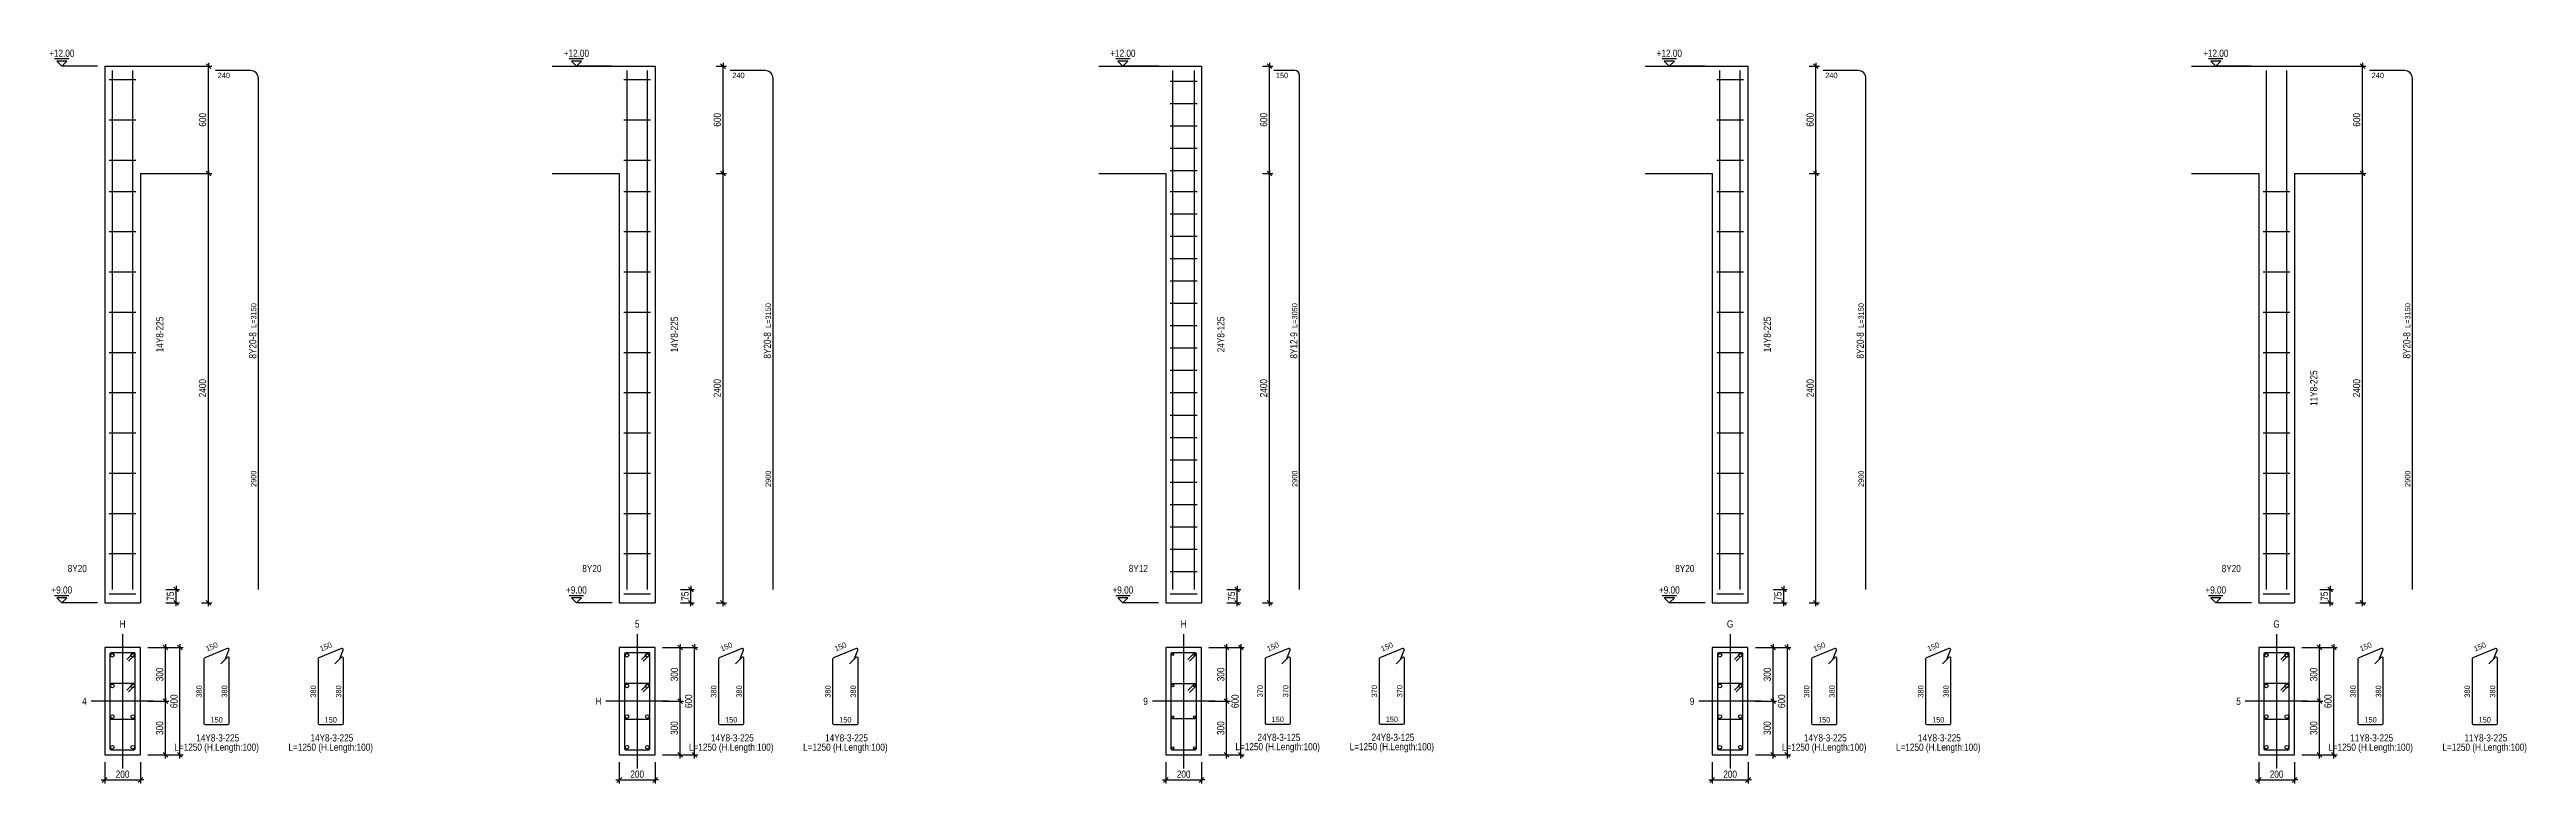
# Model space of a CAD drawing. Extents: x 0 to 206258, y -403073 to 0.
# Drawn here: x 117617 to 152251, y -141704 to -131449 of the extents above; entities that cross this region are included whole.
import ezdxf
from ezdxf.enums import TextEntityAlignment as Align
from ezdxf.lldxf.tags import DXFTag

# ---------------------------------------------------------------- set-up
doc = ezdxf.new("R2010")
doc.units = 0
doc.header["$LTSCALE"] = 1000
for name, color, linetype in [('Axis Line(Dir 1)', 8, 'CENTER2'), ('Axis Line(Dir 2)', 150, 'CENTER2'), ('Column Line(D)', 1, 'Continuous'), ('Dimension Line', 5, 'Continuous'), ('Dimension Text', 5, 'Continuous'), ('Link Line', 3, 'Continuous'), ('Rebar Label', 6, 'Continuous'), ('Rebar Length Text', 8, 'Continuous'), ('Rebar Line', 7, 'Continuous'), ('Top Rebar Label', 6, 'Continuous'), ('Top Rebar Length Text', 8, 'Continuous'), ('Top Rebar Line', 7, 'Continuous')]:
    doc.layers.add(name, color=color, linetype=linetype)
for name, color, linetype, true_color in [('Level Mark Line', 253, 'Continuous', 0x828282), ('Level Mark Text', 253, 'Continuous', 0x828282), ('Link Label', 94, 'Continuous', 0x008100), ('Link Length Text', 94, 'Continuous', 0x008100)]:
    doc.layers.add(name, color=color, linetype=linetype, true_color=true_color)
doc.styles.add('Dimension Text', font='ARIALN.TTF', dxfattribs={"height": 100})
doc.styles.add('Level Mark Text', font='ARIALN.TTF', dxfattribs={"height": 100})
doc.styles.add('Link Label', font='ARIALN.TTF', dxfattribs={"height": 100})
doc.styles.add('Link Length Text', font='ARIALN.TTF', dxfattribs={"height": 100})
doc.styles.add('Rebar Label', font='ARIALN.TTF', dxfattribs={"height": 100})
doc.styles.add('Rebar Length Text', font='ARIALN.TTF', dxfattribs={"height": 75})
doc.styles.add('Top Rebar Label', font='ARIALN.TTF', dxfattribs={"height": 100})
doc.styles.add('Top Rebar Length Text', font='ARIALN.TTF', dxfattribs={"height": 75})
tags = doc.linetypes.add('CENTER2', pattern=[1.125, 0.75, -0.125, 0.125, -0.125]).pattern_tags.tags
tags[10:11] = [DXFTag(74, 4), DXFTag(75, 0), DXFTag(340, '0'), DXFTag(46, 0.0), DXFTag(50, 0.0), DXFTag(44, 0.0), DXFTag(45, 0.0)]
tags[8:9] = [DXFTag(74, 4), DXFTag(75, 0), DXFTag(340, '0'), DXFTag(46, 0.0), DXFTag(50, 0.0), DXFTag(44, 0.0), DXFTag(45, 0.0)]
tags[6:7] = [DXFTag(74, 4), DXFTag(75, 0), DXFTag(340, '0'), DXFTag(46, 0.0), DXFTag(50, 0.0), DXFTag(44, 0.0), DXFTag(45, 0.0)]
tags[4:5] = [DXFTag(74, 4), DXFTag(75, 0), DXFTag(340, '0'), DXFTag(46, 0.0), DXFTag(50, 0.0), DXFTag(44, 0.0), DXFTag(45, 0.0)]
doc.dimstyles.new('COLUMNELV', dxfattribs={"dimtxt": 100, "dimasz": 30, "dimexe": 48.3, "dimexo": 103.5, "dimgap": 30, "dimtad": 1, "dimtoh": 1, "dimdec": 1, "dimlfac": 0.4, "dimdsep": 46, "dimtxsty": 'Dimension Text', "dimblk": 'PCDIM_TICK', "dimcen": 0.09, "dimclrd": 5, "dimclre": 5, "dimclrt": 5, "dimadec": 1, "dimazin": 0, "dimtp": 1, "dimtm": 1, "dimtfac": 1, "dimtdec": 4, "dimtofl": 0, "dimtmove": 0, "dimatfit": 3, "dimfxl": 1, "dimtolj": 1, "dimtzin": 0, "dimarcsym": 0})

msp = doc.modelspace()

# ---------------------------------------------------------------- texts
at = {"layer": 'Dimension Text', "transparency": 33554687, "style": 'Dimension Text'}
for s, p in [('H', (118638.122, -139555.753)), ('5', (125834.007, -139555.753)), ('H', (133474.892, -139555.753)), ('G', (141115.777, -139555.753)), ('G', (148756.662, -139555.753))]:
    msp.add_text(s, height=100, dxfattribs=at).set_placement(p, align=Align.BOTTOM_CENTER)
for s, p in [('4', (118138.122, -140555.753)), ('H', (125334.007, -140555.753)), ('9', (132974.892, -140555.753)), ('9', (140615.777, -140555.753)), ('5', (148256.662, -140555.753))]:
    msp.add_text(s, height=100, dxfattribs=at).set_placement(p, align=Align.MIDDLE_RIGHT)
at = {"layer": 'Level Mark Text', "transparency": 33554687, "style": 'Level Mark Text'}
for s, p in [('+12.00', (117788.122, -131580.753)), ('+12.00', (124984.007, -131580.753)), ('+12.00', (132624.892, -131580.753)), ('+12.00', (140265.777, -131580.753)), ('+12.00', (147906.662, -131580.753)), ('+9.00', (117788.122, -139080.753)), ('+9.00', (124984.007, -139080.753)), ('+9.00', (132624.892, -139080.753)), ('+9.00', (140265.777, -139080.753)), ('+9.00', (147906.662, -139080.753))]:
    msp.add_text(s, height=100, dxfattribs=at).set_placement(p, align=Align.BOTTOM_CENTER)
at = {"layer": 'Link Label', "transparency": 33554687, "style": 'Link Label'}
for s, p in [(' 14Y8-3-225', (119953.122, -141117.419)), (' 14Y8-3-225', (121548.712, -141117.42)), (' 14Y8-3-225', (127149.007, -141117.419)), (' 14Y8-3-225', (128744.597, -141117.42)), (' 24Y8-3-125', (134789.892, -141110.753)), (' 24Y8-3-125', (136385.482, -141110.753)), (' 14Y8-3-225', (142430.777, -141117.419)), (' 14Y8-3-225', (144026.367, -141117.42)), (' 11Y8-3-225', (150071.662, -141117.419)), (' 11Y8-3-225', (151667.251, -141117.42))]:
    msp.add_text(s, height=100, dxfattribs=at).set_placement(p, align=Align.CENTER)
at = {"layer": 'Link Length Text', "transparency": 33554687, "style": 'Link Length Text'}
for p in [(119953.122, -141247.419), (121548.712, -141247.42), (127149.007, -141247.419), (128744.597, -141247.42), (134789.892, -141240.753), (136385.482, -141240.753), (142430.777, -141247.419), (144026.367, -141247.42), (150071.662, -141247.419), (151667.251, -141247.42)]:
    msp.add_text('L=1250 (H.Length:100)', height=100, dxfattribs=at).set_placement(p, align=Align.CENTER)
at = {"layer": 'Rebar Label', "transparency": 33554687, "style": 'Rebar Label'}
for s, p in [('14Y8-225', (119238.122, -135430.753)), ('14Y8-225', (126434.007, -135430.753)), ('24Y8-125', (134074.892, -135430.753)), ('14Y8-225', (141715.777, -135430.753)), ('11Y8-225', (149356.662, -136180.753))]:
    msp.add_text(s, height=100, rotation=90, dxfattribs=at).set_placement(p, align=Align.BOTTOM_CENTER)
at = {"layer": 'Rebar Length Text', "transparency": 33554687, "style": 'Rebar Length Text'}
for s, rotation, p in [('150', 22.9057699, (119899.344, -139828.476)), ('150', 22.9057699, (121494.933, -139828.477)), ('150', 22.9057699, (127095.228, -139828.476)), ('150', 22.9057699, (128690.818, -139828.477)), ('150', 22.9057699, (134736.113, -139828.476)), ('150', 22.9057699, (136331.703, -139828.476)), ('150', 22.9057699, (142376.998, -139828.476)), ('150', 22.9057699, (143972.588, -139828.477)), ('150', 22.9057699, (150017.883, -139828.476)), ('150', 22.9057699, (151613.473, -139828.477)), ('380', 90, (119745.622, -140419.086)), ('380', 90, (120100.622, -140419.086)), ('380', 90, (121341.212, -140419.086)), ('380', 90, (121696.212, -140419.086)), ('380', 90, (126941.507, -140419.086)), ('380', 90, (127296.507, -140419.086)), ('380', 90, (128537.097, -140419.086)), ('380', 90, (128892.097, -140419.086)), ('370', 90, (134582.392, -140415.753)), ('370', 90, (134937.392, -140415.753)), ('370', 90, (136177.982, -140415.753)), ('370', 90, (136532.982, -140415.753)), ('380', 90, (142223.277, -140419.086)), ('380', 90, (142578.277, -140419.086)), ('380', 90, (143818.867, -140419.086)), ('380', 90, (144173.867, -140419.086)), ('380', 90, (149864.162, -140419.086)), ('380', 90, (150219.162, -140419.086)), ('380', 90, (151459.751, -140419.086)), ('380', 90, (151814.751, -140419.086))]:
    msp.add_text(s, height=75, rotation=rotation, dxfattribs=at).set_placement(p, align=Align.CENTER)
for p in [(119953.122, -140852.419), (121548.712, -140852.42), (127149.007, -140852.419), (128744.597, -140852.42), (134789.892, -140845.753), (136385.482, -140845.753), (142430.777, -140852.419), (144026.367, -140852.42), (150071.662, -140852.419), (151667.251, -140852.42)]:
    msp.add_text('150', height=75, dxfattribs=at).set_placement(p, align=Align.CENTER)
at = {"layer": 'Top Rebar Label', "transparency": 33554687, "style": 'Top Rebar Label'}
for s, p in [(' 8Y20-8', (120508.122, -135398.253)), (' 8Y20-8', (127704.007, -135398.253)), (' 8Y12-9', (135064.892, -135398.253)), (' 8Y20-8', (142985.777, -135398.253)), (' 8Y20-8', (150626.662, -135398.253))]:
    msp.add_text(s, height=100, rotation=90, dxfattribs=at).set_placement(p, align=Align.RIGHT)
for s, p in [(' 8Y20', (118138.122, -138780.753)), (' 8Y20', (125334.007, -138780.753)), (' 8Y12', (132974.892, -138780.753)), (' 8Y20', (140615.777, -138780.753)), (' 8Y20', (148256.662, -138780.753))]:
    msp.add_text(s, height=100, dxfattribs=at).set_placement(p, align=Align.BOTTOM_RIGHT)
at = {"layer": 'Top Rebar Length Text', "transparency": 33554687, "style": 'Top Rebar Length Text'}
for s, p in [('240', (119968.122, -131773.253)), ('240', (127164.007, -131773.253)), ('150', (134764.892, -131773.253)), ('240', (142445.777, -131773.253)), ('240', (150086.662, -131773.253))]:
    msp.add_text(s, height=75, dxfattribs=at).set_placement(p, align=Align.TOP_LEFT)
for s, p in [('L=3150', (120508.122, -135338.253)), ('L=3150', (127704.007, -135338.253)), ('L=3050', (135064.892, -135338.253)), ('L=3150', (142985.777, -135338.253)), ('L=3150', (150626.662, -135338.253)), ('2900', (120508.122, -137560.931)), ('2900', (127704.007, -137560.931)), ('2900', (135064.892, -137560.931)), ('2900', (142985.777, -137560.931)), ('2900', (150626.662, -137560.931))]:
    msp.add_text(s, height=75, rotation=90, dxfattribs=at).set_placement(p)

# ---------------------------------------------------------------- blocks, each defined once
blk = doc.blocks.new('PCDIM_TICK')
at = {"layer": 'Dimension Line', "color": 0, "transparency": 33554687}
for p, q in [((1.1, 1.1), (-1.1, -1.1)), ((1.6, 0), (0, 0))]:
    blk.add_line(p, q, dxfattribs=at)
blk = doc.blocks.new('*U2383')
at = {"layer": 'Dimension Line', "color": 5, "true_color": 0x0000ff, "transparency": 16777216}
for p, q in [((119742, -133181), (119886, -133181)), ((119838, -139181), (119838, -133181)), ((119742, -139181), (119886, -139181))]:
    blk.add_line(p, q, dxfattribs=at)
at = {"layer": 'Dimension Line', "color": 5, "true_color": 0x0000ff, "transparency": 16777216, "xscale": 30, "yscale": 30}
for p, rotation in [((119838, -133181), 89.99999999999447), ((119838, -139181), 269.9999999999834)]:
    blk.add_blockref('PCDIM_TICK', p, dxfattribs=dict(at, rotation=rotation))
at = {"layer": 'Dimension Line', "color": 5, "true_color": 0x0000ff, "transparency": 16777216, "insert": (119808, -136181), "char_height": 100, "width": 247.25, "attachment_point": 8, "rotation": 90, "style": 'Dimension Text'}
blk.add_mtext('2400', dxfattribs=at)
blk = doc.blocks.new('*U2384')
at = {"layer": 'Dimension Line', "color": 5, "true_color": 0x0000ff, "transparency": 16777216}
for p, q in [((119742, -131681), (119886, -131681)), ((119838, -133181), (119838, -131681)), ((119742, -133181), (119886, -133181))]:
    blk.add_line(p, q, dxfattribs=at)
at = {"layer": 'Dimension Line', "color": 5, "true_color": 0x0000ff, "transparency": 16777216, "xscale": 30, "yscale": 30}
for p, rotation in [((119838, -131681), 89.99999999999447), ((119838, -133181), 269.9999999999834)]:
    blk.add_blockref('PCDIM_TICK', p, dxfattribs=dict(at, rotation=rotation))
at = {"layer": 'Dimension Line', "color": 5, "true_color": 0x0000ff, "transparency": 16777216, "insert": (119808, -132431), "char_height": 100, "width": 181.97, "attachment_point": 8, "rotation": 90, "style": 'Dimension Text'}
blk.add_mtext('600', dxfattribs=at)
blk = doc.blocks.new('*U2385')
at = {"layer": 'Dimension Line', "color": 5, "true_color": 0x0000ff, "transparency": 16777216}
for p, q in [((119242, -138993), (119436, -138993)), ((119242, -139181), (119436, -139181)), ((119388, -139181), (119388, -138993))]:
    blk.add_line(p, q, dxfattribs=at)
at = {"layer": 'Dimension Line', "color": 5, "true_color": 0x0000ff, "transparency": 16777216, "xscale": 30, "yscale": 30}
for p, rotation in [((119388, -138993), 89.99999999999447), ((119388, -139181), 269.9999999999834)]:
    blk.add_blockref('PCDIM_TICK', p, dxfattribs=dict(at, rotation=rotation))
at = {"layer": 'Dimension Line', "color": 5, "true_color": 0x0000ff, "transparency": 16777216, "insert": (119358, -139087), "char_height": 100, "width": 117.23, "attachment_point": 8, "rotation": 90, "style": 'Dimension Text'}
blk.add_mtext('75', dxfattribs=at)
blk = doc.blocks.new('*U2386')
at = {"layer": 'Dimension Line', "color": 5, "true_color": 0x0000ff, "transparency": 16777216}
for p, q in [((118388, -141409), (118388, -141704)), ((118888, -141409), (118888, -141704)), ((118388, -141656), (118888, -141656))]:
    blk.add_line(p, q, dxfattribs=at)
at = {"layer": 'Dimension Line', "color": 5, "true_color": 0x0000ff, "transparency": 16777216, "xscale": 30, "yscale": 30, "rotation": 180.0000000000004}
blk.add_blockref('PCDIM_TICK', (118388, -141656), dxfattribs=at)
at = {"layer": 'Dimension Line', "color": 5, "true_color": 0x0000ff, "transparency": 16777216, "xscale": 30, "yscale": 30}
blk.add_blockref('PCDIM_TICK', (118888, -141656), dxfattribs=at)
at = {"layer": 'Dimension Line', "color": 5, "true_color": 0x0000ff, "transparency": 16777216, "insert": (118638, -141626), "char_height": 100, "width": 182.77, "attachment_point": 8, "style": 'Dimension Text'}
blk.add_mtext('200', dxfattribs=at)
blk = doc.blocks.new('*U2387')
at = {"layer": 'Dimension Line', "color": 5, "true_color": 0x0000ff, "transparency": 16777216}
for p, q in [((118992, -140556), (119286, -140556)), ((119238, -141306), (119238, -140556)), ((118992, -141306), (119286, -141306))]:
    blk.add_line(p, q, dxfattribs=at)
at = {"layer": 'Dimension Line', "color": 5, "true_color": 0x0000ff, "transparency": 16777216, "xscale": 30, "yscale": 30}
for p, rotation in [((119238, -140556), 89.99999999999447), ((119238, -141306), 269.9999999999834)]:
    blk.add_blockref('PCDIM_TICK', p, dxfattribs=dict(at, rotation=rotation))
at = {"layer": 'Dimension Line', "color": 5, "true_color": 0x0000ff, "transparency": 16777216, "insert": (119208, -140931), "char_height": 100, "width": 181.5, "attachment_point": 8, "rotation": 90, "style": 'Dimension Text'}
blk.add_mtext('300', dxfattribs=at)
blk = doc.blocks.new('*U2388')
at = {"layer": 'Dimension Line', "color": 5, "true_color": 0x0000ff, "transparency": 16777216}
for p, q in [((118992, -139806), (119286, -139806)), ((119238, -140556), (119238, -139806)), ((118992, -140556), (119286, -140556))]:
    blk.add_line(p, q, dxfattribs=at)
at = {"layer": 'Dimension Line', "color": 5, "true_color": 0x0000ff, "transparency": 16777216, "xscale": 30, "yscale": 30}
for p, rotation in [((119238, -139806), 89.99999999999447), ((119238, -140556), 269.9999999999834)]:
    blk.add_blockref('PCDIM_TICK', p, dxfattribs=dict(at, rotation=rotation))
at = {"layer": 'Dimension Line', "color": 5, "true_color": 0x0000ff, "transparency": 16777216, "insert": (119208, -140181), "char_height": 100, "width": 181.5, "attachment_point": 8, "rotation": 90, "style": 'Dimension Text'}
blk.add_mtext('300', dxfattribs=at)
blk = doc.blocks.new('*U2389')
at = {"layer": 'Dimension Line', "color": 5, "true_color": 0x0000ff, "transparency": 16777216}
for p, q in [((118992, -139806), (119486, -139806)), ((119438, -141306), (119438, -139806)), ((118992, -141306), (119486, -141306))]:
    blk.add_line(p, q, dxfattribs=at)
at = {"layer": 'Dimension Line', "color": 5, "true_color": 0x0000ff, "transparency": 16777216, "xscale": 30, "yscale": 30}
for p, rotation in [((119438, -139806), 89.99999999999447), ((119438, -141306), 269.9999999999834)]:
    blk.add_blockref('PCDIM_TICK', p, dxfattribs=dict(at, rotation=rotation))
at = {"layer": 'Dimension Line', "color": 5, "true_color": 0x0000ff, "transparency": 16777216, "insert": (119408, -140556), "char_height": 100, "width": 181.97, "attachment_point": 8, "rotation": 90, "style": 'Dimension Text'}
blk.add_mtext('600', dxfattribs=at)
blk = doc.blocks.new('*U2390')
at = {"layer": 'Dimension Line', "color": 5, "true_color": 0x0000ff, "transparency": 16777216}
for p, q in [((126938, -133181), (127082, -133181)), ((127034, -139181), (127034, -133181)), ((126938, -139181), (127082, -139181))]:
    blk.add_line(p, q, dxfattribs=at)
at = {"layer": 'Dimension Line', "color": 5, "true_color": 0x0000ff, "transparency": 16777216, "xscale": 30, "yscale": 30}
for p, rotation in [((127034, -133181), 89.99999999999447), ((127034, -139181), 269.9999999999834)]:
    blk.add_blockref('PCDIM_TICK', p, dxfattribs=dict(at, rotation=rotation))
at = {"layer": 'Dimension Line', "color": 5, "true_color": 0x0000ff, "transparency": 16777216, "insert": (127004, -136181), "char_height": 100, "width": 247.25, "attachment_point": 8, "rotation": 90, "style": 'Dimension Text'}
blk.add_mtext('2400', dxfattribs=at)
blk = doc.blocks.new('*U2391')
at = {"layer": 'Dimension Line', "color": 5, "true_color": 0x0000ff, "transparency": 16777216}
for p, q in [((126938, -131681), (127082, -131681)), ((127034, -133181), (127034, -131681)), ((126938, -133181), (127082, -133181))]:
    blk.add_line(p, q, dxfattribs=at)
at = {"layer": 'Dimension Line', "color": 5, "true_color": 0x0000ff, "transparency": 16777216, "xscale": 30, "yscale": 30}
for p, rotation in [((127034, -131681), 89.99999999999447), ((127034, -133181), 269.9999999999834)]:
    blk.add_blockref('PCDIM_TICK', p, dxfattribs=dict(at, rotation=rotation))
at = {"layer": 'Dimension Line', "color": 5, "true_color": 0x0000ff, "transparency": 16777216, "insert": (127004, -132431), "char_height": 100, "width": 181.97, "attachment_point": 8, "rotation": 90, "style": 'Dimension Text'}
blk.add_mtext('600', dxfattribs=at)
blk = doc.blocks.new('*U2392')
at = {"layer": 'Dimension Line', "color": 5, "true_color": 0x0000ff, "transparency": 16777216}
for p, q in [((126438, -138993), (126632, -138993)), ((126438, -139181), (126632, -139181)), ((126584, -139181), (126584, -138993))]:
    blk.add_line(p, q, dxfattribs=at)
at = {"layer": 'Dimension Line', "color": 5, "true_color": 0x0000ff, "transparency": 16777216, "xscale": 30, "yscale": 30}
for p, rotation in [((126584, -138993), 89.99999999999447), ((126584, -139181), 269.9999999999834)]:
    blk.add_blockref('PCDIM_TICK', p, dxfattribs=dict(at, rotation=rotation))
at = {"layer": 'Dimension Line', "color": 5, "true_color": 0x0000ff, "transparency": 16777216, "insert": (126554, -139087), "char_height": 100, "width": 117.23, "attachment_point": 8, "rotation": 90, "style": 'Dimension Text'}
blk.add_mtext('75', dxfattribs=at)
blk = doc.blocks.new('*U2393')
at = {"layer": 'Dimension Line', "color": 5, "true_color": 0x0000ff, "transparency": 16777216}
for p, q in [((125584, -141409), (125584, -141704)), ((126084, -141409), (126084, -141704)), ((125584, -141656), (126084, -141656))]:
    blk.add_line(p, q, dxfattribs=at)
at = {"layer": 'Dimension Line', "color": 5, "true_color": 0x0000ff, "transparency": 16777216, "xscale": 30, "yscale": 30, "rotation": 180.0000000000004}
blk.add_blockref('PCDIM_TICK', (125584, -141656), dxfattribs=at)
at = {"layer": 'Dimension Line', "color": 5, "true_color": 0x0000ff, "transparency": 16777216, "xscale": 30, "yscale": 30}
blk.add_blockref('PCDIM_TICK', (126084, -141656), dxfattribs=at)
at = {"layer": 'Dimension Line', "color": 5, "true_color": 0x0000ff, "transparency": 16777216, "insert": (125834, -141626), "char_height": 100, "width": 182.77, "attachment_point": 8, "style": 'Dimension Text'}
blk.add_mtext('200', dxfattribs=at)
blk = doc.blocks.new('*U2394')
at = {"layer": 'Dimension Line', "color": 5, "true_color": 0x0000ff, "transparency": 16777216}
for p, q in [((126188, -140556), (126482, -140556)), ((126434, -141306), (126434, -140556)), ((126188, -141306), (126482, -141306))]:
    blk.add_line(p, q, dxfattribs=at)
at = {"layer": 'Dimension Line', "color": 5, "true_color": 0x0000ff, "transparency": 16777216, "xscale": 30, "yscale": 30}
for p, rotation in [((126434, -140556), 89.99999999999447), ((126434, -141306), 269.9999999999834)]:
    blk.add_blockref('PCDIM_TICK', p, dxfattribs=dict(at, rotation=rotation))
at = {"layer": 'Dimension Line', "color": 5, "true_color": 0x0000ff, "transparency": 16777216, "insert": (126404, -140931), "char_height": 100, "width": 181.5, "attachment_point": 8, "rotation": 90, "style": 'Dimension Text'}
blk.add_mtext('300', dxfattribs=at)
blk = doc.blocks.new('*U2395')
at = {"layer": 'Dimension Line', "color": 5, "true_color": 0x0000ff, "transparency": 16777216}
for p, q in [((126188, -139806), (126482, -139806)), ((126434, -140556), (126434, -139806)), ((126188, -140556), (126482, -140556))]:
    blk.add_line(p, q, dxfattribs=at)
at = {"layer": 'Dimension Line', "color": 5, "true_color": 0x0000ff, "transparency": 16777216, "xscale": 30, "yscale": 30}
for p, rotation in [((126434, -139806), 89.99999999999447), ((126434, -140556), 269.9999999999834)]:
    blk.add_blockref('PCDIM_TICK', p, dxfattribs=dict(at, rotation=rotation))
at = {"layer": 'Dimension Line', "color": 5, "true_color": 0x0000ff, "transparency": 16777216, "insert": (126404, -140181), "char_height": 100, "width": 181.5, "attachment_point": 8, "rotation": 90, "style": 'Dimension Text'}
blk.add_mtext('300', dxfattribs=at)
blk = doc.blocks.new('*U2396')
at = {"layer": 'Dimension Line', "color": 5, "true_color": 0x0000ff, "transparency": 16777216}
for p, q in [((126188, -139806), (126682, -139806)), ((126634, -141306), (126634, -139806)), ((126188, -141306), (126682, -141306))]:
    blk.add_line(p, q, dxfattribs=at)
at = {"layer": 'Dimension Line', "color": 5, "true_color": 0x0000ff, "transparency": 16777216, "xscale": 30, "yscale": 30}
for p, rotation in [((126634, -139806), 89.99999999999447), ((126634, -141306), 269.9999999999834)]:
    blk.add_blockref('PCDIM_TICK', p, dxfattribs=dict(at, rotation=rotation))
at = {"layer": 'Dimension Line', "color": 5, "true_color": 0x0000ff, "transparency": 16777216, "insert": (126604, -140556), "char_height": 100, "width": 181.97, "attachment_point": 8, "rotation": 90, "style": 'Dimension Text'}
blk.add_mtext('600', dxfattribs=at)
blk = doc.blocks.new('*U2397')
at = {"layer": 'Dimension Line', "color": 5, "true_color": 0x0000ff, "transparency": 16777216}
for p, q in [((134578, -133181), (134723, -133181)), ((134675, -139181), (134675, -133181)), ((134578, -139181), (134723, -139181))]:
    blk.add_line(p, q, dxfattribs=at)
at = {"layer": 'Dimension Line', "color": 5, "true_color": 0x0000ff, "transparency": 16777216, "xscale": 30, "yscale": 30}
for p, rotation in [((134675, -133181), 89.99999999999447), ((134675, -139181), 269.9999999999834)]:
    blk.add_blockref('PCDIM_TICK', p, dxfattribs=dict(at, rotation=rotation))
at = {"layer": 'Dimension Line', "color": 5, "true_color": 0x0000ff, "transparency": 16777216, "insert": (134645, -136181), "char_height": 100, "width": 247.25, "attachment_point": 8, "rotation": 90, "style": 'Dimension Text'}
blk.add_mtext('2400', dxfattribs=at)
blk = doc.blocks.new('*U2398')
at = {"layer": 'Dimension Line', "color": 5, "true_color": 0x0000ff, "transparency": 16777216}
for p, q in [((134578, -131681), (134723, -131681)), ((134675, -133181), (134675, -131681)), ((134578, -133181), (134723, -133181))]:
    blk.add_line(p, q, dxfattribs=at)
at = {"layer": 'Dimension Line', "color": 5, "true_color": 0x0000ff, "transparency": 16777216, "xscale": 30, "yscale": 30}
for p, rotation in [((134675, -131681), 89.99999999999447), ((134675, -133181), 269.9999999999834)]:
    blk.add_blockref('PCDIM_TICK', p, dxfattribs=dict(at, rotation=rotation))
at = {"layer": 'Dimension Line', "color": 5, "true_color": 0x0000ff, "transparency": 16777216, "insert": (134645, -132431), "char_height": 100, "width": 181.97, "attachment_point": 8, "rotation": 90, "style": 'Dimension Text'}
blk.add_mtext('600', dxfattribs=at)
blk = doc.blocks.new('*U2399')
at = {"layer": 'Dimension Line', "color": 5, "true_color": 0x0000ff, "transparency": 16777216}
for p, q in [((134078, -138993), (134273, -138993)), ((134078, -139181), (134273, -139181)), ((134225, -139181), (134225, -138993))]:
    blk.add_line(p, q, dxfattribs=at)
at = {"layer": 'Dimension Line', "color": 5, "true_color": 0x0000ff, "transparency": 16777216, "xscale": 30, "yscale": 30}
for p, rotation in [((134225, -138993), 89.99999999999447), ((134225, -139181), 269.9999999999834)]:
    blk.add_blockref('PCDIM_TICK', p, dxfattribs=dict(at, rotation=rotation))
at = {"layer": 'Dimension Line', "color": 5, "true_color": 0x0000ff, "transparency": 16777216, "insert": (134195, -139087), "char_height": 100, "width": 117.23, "attachment_point": 8, "rotation": 90, "style": 'Dimension Text'}
blk.add_mtext('75', dxfattribs=at)
blk = doc.blocks.new('*U2400')
at = {"layer": 'Dimension Line', "color": 5, "true_color": 0x0000ff, "transparency": 16777216}
for p, q in [((133225, -141409), (133225, -141704)), ((133725, -141409), (133725, -141704)), ((133225, -141656), (133725, -141656))]:
    blk.add_line(p, q, dxfattribs=at)
at = {"layer": 'Dimension Line', "color": 5, "true_color": 0x0000ff, "transparency": 16777216, "xscale": 30, "yscale": 30, "rotation": 180.0000000000004}
blk.add_blockref('PCDIM_TICK', (133225, -141656), dxfattribs=at)
at = {"layer": 'Dimension Line', "color": 5, "true_color": 0x0000ff, "transparency": 16777216, "xscale": 30, "yscale": 30}
blk.add_blockref('PCDIM_TICK', (133725, -141656), dxfattribs=at)
at = {"layer": 'Dimension Line', "color": 5, "true_color": 0x0000ff, "transparency": 16777216, "insert": (133475, -141626), "char_height": 100, "width": 182.77, "attachment_point": 8, "style": 'Dimension Text'}
blk.add_mtext('200', dxfattribs=at)
blk = doc.blocks.new('*U2401')
at = {"layer": 'Dimension Line', "color": 5, "true_color": 0x0000ff, "transparency": 16777216}
for p, q in [((133828, -140556), (134123, -140556)), ((134075, -141306), (134075, -140556)), ((133828, -141306), (134123, -141306))]:
    blk.add_line(p, q, dxfattribs=at)
at = {"layer": 'Dimension Line', "color": 5, "true_color": 0x0000ff, "transparency": 16777216, "xscale": 30, "yscale": 30}
for p, rotation in [((134075, -140556), 89.99999999999447), ((134075, -141306), 269.9999999999834)]:
    blk.add_blockref('PCDIM_TICK', p, dxfattribs=dict(at, rotation=rotation))
at = {"layer": 'Dimension Line', "color": 5, "true_color": 0x0000ff, "transparency": 16777216, "insert": (134045, -140931), "char_height": 100, "width": 181.5, "attachment_point": 8, "rotation": 90, "style": 'Dimension Text'}
blk.add_mtext('300', dxfattribs=at)
blk = doc.blocks.new('*U2402')
at = {"layer": 'Dimension Line', "color": 5, "true_color": 0x0000ff, "transparency": 16777216}
for p, q in [((133828, -139806), (134123, -139806)), ((134075, -140556), (134075, -139806)), ((133828, -140556), (134123, -140556))]:
    blk.add_line(p, q, dxfattribs=at)
at = {"layer": 'Dimension Line', "color": 5, "true_color": 0x0000ff, "transparency": 16777216, "xscale": 30, "yscale": 30}
for p, rotation in [((134075, -139806), 89.99999999999447), ((134075, -140556), 269.9999999999834)]:
    blk.add_blockref('PCDIM_TICK', p, dxfattribs=dict(at, rotation=rotation))
at = {"layer": 'Dimension Line', "color": 5, "true_color": 0x0000ff, "transparency": 16777216, "insert": (134045, -140181), "char_height": 100, "width": 181.5, "attachment_point": 8, "rotation": 90, "style": 'Dimension Text'}
blk.add_mtext('300', dxfattribs=at)
blk = doc.blocks.new('*U2403')
at = {"layer": 'Dimension Line', "color": 5, "true_color": 0x0000ff, "transparency": 16777216}
for p, q in [((133828, -139806), (134323, -139806)), ((134275, -141306), (134275, -139806)), ((133828, -141306), (134323, -141306))]:
    blk.add_line(p, q, dxfattribs=at)
at = {"layer": 'Dimension Line', "color": 5, "true_color": 0x0000ff, "transparency": 16777216, "xscale": 30, "yscale": 30}
for p, rotation in [((134275, -139806), 89.99999999999447), ((134275, -141306), 269.9999999999834)]:
    blk.add_blockref('PCDIM_TICK', p, dxfattribs=dict(at, rotation=rotation))
at = {"layer": 'Dimension Line', "color": 5, "true_color": 0x0000ff, "transparency": 16777216, "insert": (134245, -140556), "char_height": 100, "width": 181.97, "attachment_point": 8, "rotation": 90, "style": 'Dimension Text'}
blk.add_mtext('600', dxfattribs=at)
blk = doc.blocks.new('*U2404')
at = {"layer": 'Dimension Line', "color": 5, "true_color": 0x0000ff, "transparency": 16777216}
for p, q in [((142219, -133181), (142364, -133181)), ((142316, -139181), (142316, -133181)), ((142219, -139181), (142364, -139181))]:
    blk.add_line(p, q, dxfattribs=at)
at = {"layer": 'Dimension Line', "color": 5, "true_color": 0x0000ff, "transparency": 16777216, "xscale": 30, "yscale": 30}
for p, rotation in [((142316, -133181), 89.99999999999447), ((142316, -139181), 269.9999999999834)]:
    blk.add_blockref('PCDIM_TICK', p, dxfattribs=dict(at, rotation=rotation))
at = {"layer": 'Dimension Line', "color": 5, "true_color": 0x0000ff, "transparency": 16777216, "insert": (142286, -136181), "char_height": 100, "width": 247.25, "attachment_point": 8, "rotation": 90, "style": 'Dimension Text'}
blk.add_mtext('2400', dxfattribs=at)
blk = doc.blocks.new('*U2405')
at = {"layer": 'Dimension Line', "color": 5, "true_color": 0x0000ff, "transparency": 16777216}
for p, q in [((142219, -131681), (142364, -131681)), ((142316, -133181), (142316, -131681)), ((142219, -133181), (142364, -133181))]:
    blk.add_line(p, q, dxfattribs=at)
at = {"layer": 'Dimension Line', "color": 5, "true_color": 0x0000ff, "transparency": 16777216, "xscale": 30, "yscale": 30}
for p, rotation in [((142316, -131681), 89.99999999999447), ((142316, -133181), 269.9999999999834)]:
    blk.add_blockref('PCDIM_TICK', p, dxfattribs=dict(at, rotation=rotation))
at = {"layer": 'Dimension Line', "color": 5, "true_color": 0x0000ff, "transparency": 16777216, "insert": (142286, -132431), "char_height": 100, "width": 181.97, "attachment_point": 8, "rotation": 90, "style": 'Dimension Text'}
blk.add_mtext('600', dxfattribs=at)
blk = doc.blocks.new('*U2406')
at = {"layer": 'Dimension Line', "color": 5, "true_color": 0x0000ff, "transparency": 16777216}
for p, q in [((141719, -138993), (141914, -138993)), ((141719, -139181), (141914, -139181)), ((141866, -139181), (141866, -138993))]:
    blk.add_line(p, q, dxfattribs=at)
at = {"layer": 'Dimension Line', "color": 5, "true_color": 0x0000ff, "transparency": 16777216, "xscale": 30, "yscale": 30}
for p, rotation in [((141866, -138993), 89.99999999999447), ((141866, -139181), 269.9999999999834)]:
    blk.add_blockref('PCDIM_TICK', p, dxfattribs=dict(at, rotation=rotation))
at = {"layer": 'Dimension Line', "color": 5, "true_color": 0x0000ff, "transparency": 16777216, "insert": (141836, -139087), "char_height": 100, "width": 117.23, "attachment_point": 8, "rotation": 90, "style": 'Dimension Text'}
blk.add_mtext('75', dxfattribs=at)
blk = doc.blocks.new('*U2407')
at = {"layer": 'Dimension Line', "color": 5, "true_color": 0x0000ff, "transparency": 16777216}
for p, q in [((140866, -141409), (140866, -141704)), ((141366, -141409), (141366, -141704)), ((140866, -141656), (141366, -141656))]:
    blk.add_line(p, q, dxfattribs=at)
at = {"layer": 'Dimension Line', "color": 5, "true_color": 0x0000ff, "transparency": 16777216, "xscale": 30, "yscale": 30, "rotation": 180.0000000000004}
blk.add_blockref('PCDIM_TICK', (140866, -141656), dxfattribs=at)
at = {"layer": 'Dimension Line', "color": 5, "true_color": 0x0000ff, "transparency": 16777216, "xscale": 30, "yscale": 30}
blk.add_blockref('PCDIM_TICK', (141366, -141656), dxfattribs=at)
at = {"layer": 'Dimension Line', "color": 5, "true_color": 0x0000ff, "transparency": 16777216, "insert": (141116, -141626), "char_height": 100, "width": 182.77, "attachment_point": 8, "style": 'Dimension Text'}
blk.add_mtext('200', dxfattribs=at)
blk = doc.blocks.new('*U2408')
at = {"layer": 'Dimension Line', "color": 5, "true_color": 0x0000ff, "transparency": 16777216}
for p, q in [((141469, -140556), (141764, -140556)), ((141716, -141306), (141716, -140556)), ((141469, -141306), (141764, -141306))]:
    blk.add_line(p, q, dxfattribs=at)
at = {"layer": 'Dimension Line', "color": 5, "true_color": 0x0000ff, "transparency": 16777216, "xscale": 30, "yscale": 30}
for p, rotation in [((141716, -140556), 89.99999999999447), ((141716, -141306), 269.9999999999834)]:
    blk.add_blockref('PCDIM_TICK', p, dxfattribs=dict(at, rotation=rotation))
at = {"layer": 'Dimension Line', "color": 5, "true_color": 0x0000ff, "transparency": 16777216, "insert": (141686, -140931), "char_height": 100, "width": 181.5, "attachment_point": 8, "rotation": 90, "style": 'Dimension Text'}
blk.add_mtext('300', dxfattribs=at)
blk = doc.blocks.new('*U2409')
at = {"layer": 'Dimension Line', "color": 5, "true_color": 0x0000ff, "transparency": 16777216}
for p, q in [((141469, -139806), (141764, -139806)), ((141716, -140556), (141716, -139806)), ((141469, -140556), (141764, -140556))]:
    blk.add_line(p, q, dxfattribs=at)
at = {"layer": 'Dimension Line', "color": 5, "true_color": 0x0000ff, "transparency": 16777216, "xscale": 30, "yscale": 30}
for p, rotation in [((141716, -139806), 89.99999999999447), ((141716, -140556), 269.9999999999834)]:
    blk.add_blockref('PCDIM_TICK', p, dxfattribs=dict(at, rotation=rotation))
at = {"layer": 'Dimension Line', "color": 5, "true_color": 0x0000ff, "transparency": 16777216, "insert": (141686, -140181), "char_height": 100, "width": 181.5, "attachment_point": 8, "rotation": 90, "style": 'Dimension Text'}
blk.add_mtext('300', dxfattribs=at)
blk = doc.blocks.new('*U2410')
at = {"layer": 'Dimension Line', "color": 5, "true_color": 0x0000ff, "transparency": 16777216}
for p, q in [((141469, -139806), (141964, -139806)), ((141916, -141306), (141916, -139806)), ((141469, -141306), (141964, -141306))]:
    blk.add_line(p, q, dxfattribs=at)
at = {"layer": 'Dimension Line', "color": 5, "true_color": 0x0000ff, "transparency": 16777216, "xscale": 30, "yscale": 30}
for p, rotation in [((141916, -139806), 89.99999999999447), ((141916, -141306), 269.9999999999834)]:
    blk.add_blockref('PCDIM_TICK', p, dxfattribs=dict(at, rotation=rotation))
at = {"layer": 'Dimension Line', "color": 5, "true_color": 0x0000ff, "transparency": 16777216, "insert": (141886, -140556), "char_height": 100, "width": 181.97, "attachment_point": 8, "rotation": 90, "style": 'Dimension Text'}
blk.add_mtext('600', dxfattribs=at)
blk = doc.blocks.new('*U2411')
at = {"layer": 'Dimension Line', "color": 5, "true_color": 0x0000ff, "transparency": 16777216}
for p, q in [((149860, -133181), (150005, -133181)), ((149957, -139181), (149957, -133181)), ((149860, -139181), (150005, -139181))]:
    blk.add_line(p, q, dxfattribs=at)
at = {"layer": 'Dimension Line', "color": 5, "true_color": 0x0000ff, "transparency": 16777216, "xscale": 30, "yscale": 30}
for p, rotation in [((149957, -133181), 89.99999999999447), ((149957, -139181), 269.9999999999834)]:
    blk.add_blockref('PCDIM_TICK', p, dxfattribs=dict(at, rotation=rotation))
at = {"layer": 'Dimension Line', "color": 5, "true_color": 0x0000ff, "transparency": 16777216, "insert": (149927, -136181), "char_height": 100, "width": 247.25, "attachment_point": 8, "rotation": 90, "style": 'Dimension Text'}
blk.add_mtext('2400', dxfattribs=at)
blk = doc.blocks.new('*U2412')
at = {"layer": 'Dimension Line', "color": 5, "true_color": 0x0000ff, "transparency": 16777216}
for p, q in [((149860, -131681), (150005, -131681)), ((149957, -133181), (149957, -131681)), ((149860, -133181), (150005, -133181))]:
    blk.add_line(p, q, dxfattribs=at)
at = {"layer": 'Dimension Line', "color": 5, "true_color": 0x0000ff, "transparency": 16777216, "xscale": 30, "yscale": 30}
for p, rotation in [((149957, -131681), 89.99999999999447), ((149957, -133181), 269.9999999999834)]:
    blk.add_blockref('PCDIM_TICK', p, dxfattribs=dict(at, rotation=rotation))
at = {"layer": 'Dimension Line', "color": 5, "true_color": 0x0000ff, "transparency": 16777216, "insert": (149927, -132431), "char_height": 100, "width": 181.97, "attachment_point": 8, "rotation": 90, "style": 'Dimension Text'}
blk.add_mtext('600', dxfattribs=at)
blk = doc.blocks.new('*U2413')
at = {"layer": 'Dimension Line', "color": 5, "true_color": 0x0000ff, "transparency": 16777216}
for p, q in [((149360, -138993), (149555, -138993)), ((149360, -139181), (149555, -139181)), ((149507, -139181), (149507, -138993))]:
    blk.add_line(p, q, dxfattribs=at)
at = {"layer": 'Dimension Line', "color": 5, "true_color": 0x0000ff, "transparency": 16777216, "xscale": 30, "yscale": 30}
for p, rotation in [((149507, -138993), 89.99999999999447), ((149507, -139181), 269.9999999999834)]:
    blk.add_blockref('PCDIM_TICK', p, dxfattribs=dict(at, rotation=rotation))
at = {"layer": 'Dimension Line', "color": 5, "true_color": 0x0000ff, "transparency": 16777216, "insert": (149477, -139087), "char_height": 100, "width": 117.23, "attachment_point": 8, "rotation": 90, "style": 'Dimension Text'}
blk.add_mtext('75', dxfattribs=at)
blk = doc.blocks.new('*U2414')
at = {"layer": 'Dimension Line', "color": 5, "true_color": 0x0000ff, "transparency": 16777216}
for p, q in [((148507, -141409), (148507, -141704)), ((149007, -141409), (149007, -141704)), ((148507, -141656), (149007, -141656))]:
    blk.add_line(p, q, dxfattribs=at)
at = {"layer": 'Dimension Line', "color": 5, "true_color": 0x0000ff, "transparency": 16777216, "xscale": 30, "yscale": 30, "rotation": 180.0000000000004}
blk.add_blockref('PCDIM_TICK', (148507, -141656), dxfattribs=at)
at = {"layer": 'Dimension Line', "color": 5, "true_color": 0x0000ff, "transparency": 16777216, "xscale": 30, "yscale": 30}
blk.add_blockref('PCDIM_TICK', (149007, -141656), dxfattribs=at)
at = {"layer": 'Dimension Line', "color": 5, "true_color": 0x0000ff, "transparency": 16777216, "insert": (148757, -141626), "char_height": 100, "width": 182.77, "attachment_point": 8, "style": 'Dimension Text'}
blk.add_mtext('200', dxfattribs=at)
blk = doc.blocks.new('*U2415')
at = {"layer": 'Dimension Line', "color": 5, "true_color": 0x0000ff, "transparency": 16777216}
for p, q in [((149110, -140556), (149405, -140556)), ((149357, -141306), (149357, -140556)), ((149110, -141306), (149405, -141306))]:
    blk.add_line(p, q, dxfattribs=at)
at = {"layer": 'Dimension Line', "color": 5, "true_color": 0x0000ff, "transparency": 16777216, "xscale": 30, "yscale": 30}
for p, rotation in [((149357, -140556), 89.99999999999447), ((149357, -141306), 269.9999999999834)]:
    blk.add_blockref('PCDIM_TICK', p, dxfattribs=dict(at, rotation=rotation))
at = {"layer": 'Dimension Line', "color": 5, "true_color": 0x0000ff, "transparency": 16777216, "insert": (149327, -140931), "char_height": 100, "width": 181.5, "attachment_point": 8, "rotation": 90, "style": 'Dimension Text'}
blk.add_mtext('300', dxfattribs=at)
blk = doc.blocks.new('*U2416')
at = {"layer": 'Dimension Line', "color": 5, "true_color": 0x0000ff, "transparency": 16777216}
for p, q in [((149110, -139806), (149405, -139806)), ((149357, -140556), (149357, -139806)), ((149110, -140556), (149405, -140556))]:
    blk.add_line(p, q, dxfattribs=at)
at = {"layer": 'Dimension Line', "color": 5, "true_color": 0x0000ff, "transparency": 16777216, "xscale": 30, "yscale": 30}
for p, rotation in [((149357, -139806), 89.99999999999447), ((149357, -140556), 269.9999999999834)]:
    blk.add_blockref('PCDIM_TICK', p, dxfattribs=dict(at, rotation=rotation))
at = {"layer": 'Dimension Line', "color": 5, "true_color": 0x0000ff, "transparency": 16777216, "insert": (149327, -140181), "char_height": 100, "width": 181.5, "attachment_point": 8, "rotation": 90, "style": 'Dimension Text'}
blk.add_mtext('300', dxfattribs=at)
blk = doc.blocks.new('*U2417')
at = {"layer": 'Dimension Line', "color": 5, "true_color": 0x0000ff, "transparency": 16777216}
for p, q in [((149110, -139806), (149605, -139806)), ((149557, -141306), (149557, -139806)), ((149110, -141306), (149605, -141306))]:
    blk.add_line(p, q, dxfattribs=at)
at = {"layer": 'Dimension Line', "color": 5, "true_color": 0x0000ff, "transparency": 16777216, "xscale": 30, "yscale": 30}
for p, rotation in [((149557, -139806), 89.99999999999447), ((149557, -141306), 269.9999999999834)]:
    blk.add_blockref('PCDIM_TICK', p, dxfattribs=dict(at, rotation=rotation))
at = {"layer": 'Dimension Line', "color": 5, "true_color": 0x0000ff, "transparency": 16777216, "insert": (149527, -140556), "char_height": 100, "width": 181.97, "attachment_point": 8, "rotation": 90, "style": 'Dimension Text'}
blk.add_mtext('600', dxfattribs=at)

# ---------------------------------------------------------------- dimensions: what is measured, and where the dimension line sits
at = {"layer": 'Dimension Line', "transparency": 33554687}
for p1, p2, distance, picture, middle in [((119638.122, -133180.753), (119638.122, -131680.753), -200, '*U2384', (119838.122, -132430.753)), ((126834.007, -133180.753), (126834.007, -131680.753), -200, '*U2391', (127034.007, -132430.753)), ((134474.892, -133180.753), (134474.892, -131680.753), -200, '*U2398', (134674.892, -132430.753)), ((142115.777, -133180.753), (142115.777, -131680.753), -200, '*U2405', (142315.777, -132430.753)), ((149756.662, -133180.753), (149756.662, -131680.753), -200, '*U2412', (149956.662, -132430.753)), ((119638.122, -139180.753), (119638.122, -133180.753), -200, '*U2383', (119838.122, -136180.753)), ((126834.007, -139180.753), (126834.007, -133180.753), -200, '*U2390', (127034.007, -136180.753)), ((134474.892, -139180.753), (134474.892, -133180.753), -200, '*U2397', (134674.892, -136180.753)), ((142115.777, -139180.753), (142115.777, -133180.753), -200, '*U2404', (142315.777, -136180.753)), ((149756.662, -139180.753), (149756.662, -133180.753), -200, '*U2411', (149956.662, -136180.753)), ((119138.122, -139180.753), (119138.122, -138993.253), -250, '*U2385', (119388.122, -139087.003)), ((126334.007, -139180.753), (126334.007, -138993.253), -250, '*U2392', (126584.007, -139087.003)), ((133974.892, -139180.753), (133974.892, -138993.253), -250, '*U2399', (134224.892, -139087.003)), ((141615.777, -139180.753), (141615.777, -138993.253), -250, '*U2406', (141865.777, -139087.003)), ((149256.662, -139180.753), (149256.662, -138993.253), -250, '*U2413', (149506.662, -139087.003)), ((118888.122, -140555.753), (118888.122, -139805.753), -350, '*U2388', (119238.122, -140180.753)), ((118888.122, -141305.753), (118888.122, -139805.753), -550, '*U2389', (119438.122, -140555.753)), ((126084.007, -140555.753), (126084.007, -139805.753), -350, '*U2395', (126434.007, -140180.753)), ((126084.007, -141305.753), (126084.007, -139805.753), -550, '*U2396', (126634.007, -140555.753)), ((133724.892, -140555.753), (133724.892, -139805.753), -350, '*U2402', (134074.892, -140180.753)), ((133724.892, -141305.753), (133724.892, -139805.753), -550, '*U2403', (134274.892, -140555.753)), ((141365.777, -140555.753), (141365.777, -139805.753), -350, '*U2409', (141715.777, -140180.753)), ((141365.777, -141305.753), (141365.777, -139805.753), -550, '*U2410', (141915.777, -140555.753)), ((149006.662, -140555.753), (149006.662, -139805.753), -350, '*U2416', (149356.662, -140180.753)), ((149006.662, -141305.753), (149006.662, -139805.753), -550, '*U2417', (149556.662, -140555.753)), ((118888.122, -141305.753), (118888.122, -140555.753), -350, '*U2387', (119238.122, -140930.753)), ((126084.007, -141305.753), (126084.007, -140555.753), -350, '*U2394', (126434.007, -140930.753)), ((133724.892, -141305.753), (133724.892, -140555.753), -350, '*U2401', (134074.892, -140930.753)), ((141365.777, -141305.753), (141365.777, -140555.753), -350, '*U2408', (141715.777, -140930.753)), ((149006.662, -141305.753), (149006.662, -140555.753), -350, '*U2415', (149356.662, -140930.753)), ((118388.122, -141305.753), (118888.122, -141305.753), -350, '*U2386', (118638.122, -141655.753)), ((125584.007, -141305.753), (126084.007, -141305.753), -350, '*U2393', (125834.007, -141655.753)), ((133224.892, -141305.753), (133724.892, -141305.753), -350, '*U2400', (133474.892, -141655.753)), ((140865.777, -141305.753), (141365.777, -141305.753), -350, '*U2407', (141115.777, -141655.753)), ((148506.662, -141305.753), (149006.662, -141305.753), -350, '*U2414', (148756.662, -141655.753))]:
    dim = msp.add_aligned_dim(p1=p1, p2=p2, distance=distance, dimstyle='COLUMNELV', override={"dimscale": 1, "dimtxt": 100, "dimasz": 30, "dimexe": 48.3, "dimexo": 103.5, "dimgap": 30, "dimtad": 1, "dimtih": 0, "dimdec": 1, "dimlfac": 0.4, "dimzin": 8, "dimlunit": 2, "dimpost": '', "dimtxsty": 'Dimension Text', "dimblk": 'PCDIM_TICK', "dimse1": 0, "dimse2": 0, "dimsd2": 0, "dimclrd": 5, "dimclre": 5, "dimclrt": 5, "dimaunit": 0, "dimadec": 1, "dimazin": 0, "dimtol": 0, "dimtp": 1, "dimtm": 1, "dimtmove": 0}, dxfattribs=at)
    dim.commit()
    dim.dimension.update_dxf_attribs({"geometry": picture, "text_midpoint": middle})

# ---------------------------------------------------------------- linework, layer by layer
at = {"layer": 'Axis Line(Dir 1)', "transparency": 33554687}
for points in [[(119075.622, -140555.753), (118200.622, -140555.753)], [(126271.507, -140555.753), (125396.507, -140555.753)], [(133912.392, -140555.753), (133037.392, -140555.753)], [(141553.277, -140555.753), (140678.277, -140555.753)], [(149194.162, -140555.753), (148319.162, -140555.753)]]:
    msp.add_lwpolyline(points, dxfattribs=at)
at = {"layer": 'Axis Line(Dir 2)', "transparency": 33554687}
for points in [[(118638.122, -139618.253), (118638.122, -141493.253)], [(125834.007, -139618.253), (125834.007, -141493.253)], [(133474.892, -139618.253), (133474.892, -141493.253)], [(141115.777, -139618.253), (141115.777, -141493.253)], [(148756.662, -139618.253), (148756.662, -141493.253)]]:
    msp.add_lwpolyline(points, dxfattribs=at)
at = {"layer": 'Column Line(D)', "transparency": 33554687}
for points in [[(118388.122, -131680.753), (118388.122, -139180.753)], [(118388.122, -131680.753), (118888.122, -131680.753)], [(118888.122, -131680.753), (119825.622, -131680.753)], [(124646.507, -131680.753), (125584.007, -131680.753)], [(125584.007, -131680.753), (126084.007, -131680.753)], [(126084.007, -131680.753), (126084.007, -139180.753)], [(132287.392, -131680.753), (133224.892, -131680.753)], [(133224.892, -131680.753), (133724.892, -131680.753)], [(133724.892, -131680.753), (133724.892, -139180.753)], [(139928.277, -131680.753), (140865.777, -131680.753)], [(140865.777, -131680.753), (141365.777, -131680.753)], [(141365.777, -131680.753), (141365.777, -139180.753)], [(147569.162, -131680.753), (148506.662, -131680.753)], [(148506.662, -131680.753), (149006.662, -131680.753)], [(149006.662, -131680.753), (149944.162, -131680.753)], [(118888.122, -133180.753), (119825.622, -133180.753)], [(118888.122, -133180.753), (118888.122, -139180.753)], [(124646.507, -133180.753), (125584.007, -133180.753)], [(125584.007, -133180.753), (125584.007, -139180.753)], [(132287.392, -133180.753), (133224.892, -133180.753)], [(133224.892, -133180.753), (133224.892, -139180.753)], [(139928.277, -133180.753), (140865.777, -133180.753)], [(140865.777, -133180.753), (140865.777, -139180.753)], [(147569.162, -133180.753), (148506.662, -133180.753)], [(148506.662, -133180.753), (148506.662, -139180.753)], [(149006.662, -133180.753), (149944.162, -133180.753)], [(149006.662, -133180.753), (149006.662, -139180.753)], [(118388.122, -139180.753), (118888.122, -139180.753)], [(125584.007, -139180.753), (126084.007, -139180.753)], [(133224.892, -139180.753), (133724.892, -139180.753)], [(140865.777, -139180.753), (141365.777, -139180.753)], [(148506.662, -139180.753), (149006.662, -139180.753)]]:
    msp.add_lwpolyline(points, dxfattribs=at)
for points in [[(118388.122, -141305.753), (118888.122, -141305.753), (118888.122, -139805.753), (118388.122, -139805.753)], [(125584.007, -141305.753), (126084.007, -141305.753), (126084.007, -139805.753), (125584.007, -139805.753)], [(133224.892, -141305.753), (133724.892, -141305.753), (133724.892, -139805.753), (133224.892, -139805.753)], [(140865.777, -141305.753), (141365.777, -141305.753), (141365.777, -139805.753), (140865.777, -139805.753)], [(148506.662, -141305.753), (149006.662, -141305.753), (149006.662, -139805.753), (148506.662, -139805.753)]]:
    msp.add_lwpolyline(points, close=True, dxfattribs=at)
at = {"layer": 'Level Mark Line', "transparency": 33554687}
for points in [[(117888.122, -131580.753), (117688.122, -131580.753)], [(125084.007, -131580.753), (124884.007, -131580.753)], [(132724.892, -131580.753), (132524.892, -131580.753)], [(140365.777, -131580.753), (140165.777, -131580.753)], [(148006.662, -131580.753), (147806.662, -131580.753)], [(117788.122, -131680.753), (117858.833, -131610.042), (117717.412, -131610.042), (117788.122, -131680.753)], [(118288.122, -131680.753), (117788.122, -131680.753)], [(124984.007, -131680.753), (125054.718, -131610.042), (124913.297, -131610.042), (124984.007, -131680.753)], [(125484.007, -131680.753), (124984.007, -131680.753)], [(132624.892, -131680.753), (132695.603, -131610.042), (132554.181, -131610.042), (132624.892, -131680.753)], [(133124.892, -131680.753), (132624.892, -131680.753)], [(140265.777, -131680.753), (140336.487, -131610.042), (140195.066, -131610.042), (140265.777, -131680.753)], [(140765.777, -131680.753), (140265.777, -131680.753)], [(147906.662, -131680.753), (147977.372, -131610.042), (147835.951, -131610.042), (147906.662, -131680.753)], [(148406.662, -131680.753), (147906.662, -131680.753)], [(117888.122, -139080.753), (117688.122, -139080.753)], [(117788.122, -139180.753), (117858.833, -139110.042), (117717.412, -139110.042), (117788.122, -139180.753)], [(118288.122, -139180.753), (117788.122, -139180.753)], [(125084.007, -139080.753), (124884.007, -139080.753)], [(124984.007, -139180.753), (125054.718, -139110.042), (124913.297, -139110.042), (124984.007, -139180.753)], [(125484.007, -139180.753), (124984.007, -139180.753)], [(132724.892, -139080.753), (132524.892, -139080.753)], [(132624.892, -139180.753), (132695.603, -139110.042), (132554.181, -139110.042), (132624.892, -139180.753)], [(133124.892, -139180.753), (132624.892, -139180.753)], [(140365.777, -139080.753), (140165.777, -139080.753)], [(140265.777, -139180.753), (140336.487, -139110.042), (140195.066, -139110.042), (140265.777, -139180.753)], [(140765.777, -139180.753), (140265.777, -139180.753)], [(148006.662, -139080.753), (147806.662, -139080.753)], [(147906.662, -139180.753), (147977.372, -139110.042), (147835.951, -139110.042), (147906.662, -139180.753)], [(148406.662, -139180.753), (147906.662, -139180.753)]]:
    msp.add_lwpolyline(points, dxfattribs=at)
at = {"layer": 'Link Line', "transparency": 33554687}
for p, q in [((118450.622, -131868.253), (118825.622, -131868.253)), ((125646.507, -131868.253), (126021.507, -131868.253)), ((133287.392, -131889.086), (133662.392, -131889.086)), ((140928.277, -131868.253), (141303.277, -131868.253)), ((133287.392, -132201.586), (133662.392, -132201.586)), ((118450.622, -132430.753), (118825.622, -132430.753)), ((125646.507, -132430.753), (126021.507, -132430.753)), ((133287.392, -132514.086), (133662.392, -132514.086)), ((140928.277, -132430.753), (141303.277, -132430.753)), ((118450.622, -132993.253), (118825.622, -132993.253)), ((125646.507, -132993.253), (126021.507, -132993.253)), ((133287.392, -132826.586), (133662.392, -132826.586)), ((140928.277, -132993.253), (141303.277, -132993.253)), ((133287.392, -133139.086), (133662.392, -133139.086)), ((118450.622, -133430.753), (118825.622, -133430.753)), ((125646.507, -133430.753), (126021.507, -133430.753)), ((133287.392, -133430.753), (133662.392, -133430.753)), ((140928.277, -133430.753), (141303.277, -133430.753)), ((148569.162, -133430.753), (148944.162, -133430.753)), ((118450.622, -133993.253), (118825.622, -133993.253)), ((125646.507, -133993.253), (126021.507, -133993.253)), ((133287.392, -133743.253), (133662.392, -133743.253)), ((140928.277, -133993.253), (141303.277, -133993.253)), ((148569.162, -133993.253), (148944.162, -133993.253)), ((133287.392, -134055.753), (133662.392, -134055.753)), ((133287.392, -134368.253), (133662.392, -134368.253)), ((118450.622, -134555.753), (118825.622, -134555.753)), ((125646.507, -134555.753), (126021.507, -134555.753)), ((133287.392, -134680.753), (133662.392, -134680.753)), ((140928.277, -134555.753), (141303.277, -134555.753)), ((148569.162, -134555.753), (148944.162, -134555.753)), ((133287.392, -134993.253), (133662.392, -134993.253)), ((118450.622, -135118.253), (118825.622, -135118.253)), ((125646.507, -135118.253), (126021.507, -135118.253)), ((133287.392, -135305.753), (133662.392, -135305.753)), ((140928.277, -135118.253), (141303.277, -135118.253)), ((148569.162, -135118.253), (148944.162, -135118.253)), ((118450.622, -135680.753), (118825.622, -135680.753)), ((125646.507, -135680.753), (126021.507, -135680.753)), ((133287.392, -135618.253), (133662.392, -135618.253)), ((140928.277, -135680.753), (141303.277, -135680.753)), ((148569.162, -135680.753), (148944.162, -135680.753)), ((133287.392, -135930.753), (133662.392, -135930.753)), ((118450.622, -136243.253), (118825.622, -136243.253)), ((125646.507, -136243.253), (126021.507, -136243.253)), ((133287.392, -136243.253), (133662.392, -136243.253)), ((140928.277, -136243.253), (141303.277, -136243.253)), ((148569.162, -136243.253), (148944.162, -136243.253)), ((133287.392, -136555.753), (133662.392, -136555.753)), ((118450.622, -136805.753), (118825.622, -136805.753)), ((125646.507, -136805.753), (126021.507, -136805.753)), ((133287.392, -136868.253), (133662.392, -136868.253)), ((140928.277, -136805.753), (141303.277, -136805.753)), ((148569.162, -136805.753), (148944.162, -136805.753)), ((118450.622, -137368.253), (118825.622, -137368.253)), ((125646.507, -137368.253), (126021.507, -137368.253)), ((133287.392, -137180.753), (133662.392, -137180.753)), ((133287.392, -137493.253), (133662.392, -137493.253)), ((140928.277, -137368.253), (141303.277, -137368.253)), ((148569.162, -137368.253), (148944.162, -137368.253)), ((133287.392, -137805.753), (133662.392, -137805.753)), ((118450.622, -137930.753), (118825.622, -137930.753)), ((125646.507, -137930.753), (126021.507, -137930.753)), ((133287.392, -138118.253), (133662.392, -138118.253)), ((140928.277, -137930.753), (141303.277, -137930.753)), ((148569.162, -137930.753), (148944.162, -137930.753)), ((118450.622, -138493.253), (118825.622, -138493.253)), ((125646.507, -138493.253), (126021.507, -138493.253)), ((133287.392, -138430.753), (133662.392, -138430.753)), ((140928.277, -138493.253), (141303.277, -138493.253)), ((148569.162, -138493.253), (148944.162, -138493.253)), ((133287.392, -138743.253), (133662.392, -138743.253)), ((118450.622, -139055.753), (118825.622, -139055.753)), ((125646.507, -139055.753), (126021.507, -139055.753)), ((133287.392, -139055.753), (133662.392, -139055.753)), ((140928.277, -139055.753), (141303.277, -139055.753)), ((148569.162, -139055.753), (148944.162, -139055.753))]:
    msp.add_line(p, q, dxfattribs=at)
for points in [[(118722.108, -139996.516), (118810.497, -139908.127, 0.668178638), (118798.122, -139878.253), (118478.122, -139878.253, 0.414213562), (118460.622, -139895.753), (118460.622, -140787.419, 0.414213562), (118478.122, -140804.919), (118798.122, -140804.919, 0.414213562), (118815.622, -140787.419), (118815.622, -139895.753, 0.668178638), (118785.748, -139883.378), (118697.36, -139971.767)], [(120078.639, -139956.104), (120125.656, -139840.283, 0.668178638), (120102.629, -139817.581), (119786.311, -139951.236, 0.301414294), (119775.622, -139967.357), (119775.622, -140864.919, 0.414213562), (119793.122, -140882.419), (120113.122, -140882.419, 0.414213562), (120130.622, -140864.919), (120130.622, -139955.753, 0.668178638), (120100.748, -139943.378), (120012.36, -140031.767)], [(121674.229, -139956.104), (121721.245, -139840.284, 0.668178638), (121698.219, -139817.581), (121381.901, -139951.237, 0.301414294), (121371.212, -139967.357), (121371.212, -140864.92, 0.414213562), (121388.712, -140882.42), (121708.712, -140882.42, 0.414213562), (121726.212, -140864.92), (121726.212, -139955.753, 0.668178638), (121696.338, -139943.379), (121607.95, -140031.767)], [(125917.993, -139996.516), (126006.382, -139908.127, 0.668178638), (125994.007, -139878.253), (125674.007, -139878.253, 0.414213562), (125656.507, -139895.753), (125656.507, -140787.419, 0.414213562), (125674.007, -140804.919), (125994.007, -140804.919, 0.414213562), (126011.507, -140787.419), (126011.507, -139895.753, 0.668178638), (125981.633, -139883.378), (125893.244, -139971.767)], [(127274.524, -139956.104), (127321.54, -139840.283, 0.668178638), (127298.514, -139817.581), (126982.196, -139951.236, 0.301414294), (126971.507, -139967.357), (126971.507, -140864.919, 0.414213562), (126989.007, -140882.419), (127309.007, -140882.419, 0.414213562), (127326.507, -140864.919), (127326.507, -139955.753, 0.668178638), (127296.633, -139943.378), (127208.244, -140031.767)], [(128870.114, -139956.104), (128917.13, -139840.284, 0.668178638), (128894.104, -139817.581), (128577.786, -139951.237, 0.301414294), (128567.097, -139967.357), (128567.097, -140864.92, 0.414213562), (128584.597, -140882.42), (128904.597, -140882.42, 0.414213562), (128922.097, -140864.92), (128922.097, -139955.753, 0.668178638), (128892.223, -139943.379), (128803.834, -140031.767)], [(133558.878, -139996.516), (133647.266, -139908.127, 0.668178638), (133634.892, -139878.253), (133314.892, -139878.253, 0.414213562), (133297.392, -139895.753), (133297.392, -140780.753, 0.414213562), (133314.892, -140798.253), (133634.892, -140798.253, 0.414213562), (133652.392, -140780.753), (133652.392, -139895.753, 0.668178638), (133622.518, -139883.378), (133534.129, -139971.767)], [(134915.409, -139956.104), (134962.425, -139840.283, 0.668178638), (134939.399, -139817.581), (134623.081, -139951.236, 0.301414294), (134612.392, -139967.357), (134612.392, -140858.253, 0.414213562), (134629.892, -140875.753), (134949.892, -140875.753, 0.414213562), (134967.392, -140858.253), (134967.392, -139955.753, 0.668178638), (134937.518, -139943.378), (134849.129, -140031.767)], [(136510.999, -139956.104), (136558.015, -139840.283, 0.668178638), (136534.989, -139817.581), (136218.671, -139951.236, 0.301414294), (136207.982, -139967.357), (136207.982, -140858.253, 0.414213562), (136225.482, -140875.753), (136545.482, -140875.753, 0.414213562), (136562.982, -140858.253), (136562.982, -139955.753, 0.668178638), (136533.107, -139943.378), (136444.719, -140031.767)], [(141199.763, -139996.516), (141288.151, -139908.127, 0.668178638), (141275.777, -139878.253), (140955.777, -139878.253, 0.414213562), (140938.277, -139895.753), (140938.277, -140787.419, 0.414213562), (140955.777, -140804.919), (141275.777, -140804.919, 0.414213562), (141293.277, -140787.419), (141293.277, -139895.753, 0.668178638), (141263.402, -139883.378), (141175.014, -139971.767)], [(142556.293, -139956.104), (142603.31, -139840.283, 0.668178638), (142580.284, -139817.581), (142263.965, -139951.236, 0.301414294), (142253.277, -139967.357), (142253.277, -140864.919, 0.414213562), (142270.777, -140882.419), (142590.777, -140882.419, 0.414213562), (142608.277, -140864.919), (142608.277, -139955.753, 0.668178638), (142578.402, -139943.378), (142490.014, -140031.767)], [(144151.883, -139956.104), (144198.9, -139840.284, 0.668178638), (144175.873, -139817.581), (143859.555, -139951.237, 0.301414294), (143848.867, -139967.357), (143848.867, -140864.92, 0.414213562), (143866.367, -140882.42), (144186.367, -140882.42, 0.414213562), (144203.867, -140864.92), (144203.867, -139955.753, 0.668178638), (144173.992, -139943.379), (144085.604, -140031.767)], [(148840.648, -139996.516), (148929.036, -139908.127, 0.668178638), (148916.662, -139878.253), (148596.662, -139878.253, 0.414213562), (148579.162, -139895.753), (148579.162, -140787.419, 0.414213562), (148596.662, -140804.919), (148916.662, -140804.919, 0.414213562), (148934.162, -140787.419), (148934.162, -139895.753, 0.668178638), (148904.287, -139883.378), (148815.899, -139971.767)], [(150197.178, -139956.104), (150244.195, -139840.283, 0.668178638), (150221.168, -139817.581), (149904.85, -139951.236, 0.301414294), (149894.162, -139967.357), (149894.162, -140864.919, 0.414213562), (149911.662, -140882.419), (150231.662, -140882.419, 0.414213562), (150249.162, -140864.919), (150249.162, -139955.753, 0.668178638), (150219.287, -139943.378), (150130.899, -140031.767)], [(151792.768, -139956.104), (151839.784, -139840.284, 0.668178638), (151816.758, -139817.581), (151500.44, -139951.237, 0.301414294), (151489.751, -139967.357), (151489.751, -140864.92, 0.414213562), (151507.251, -140882.42), (151827.251, -140882.42, 0.414213562), (151844.751, -140864.92), (151844.751, -139955.753, 0.668178638), (151814.877, -139943.379), (151726.489, -140031.767)], [(118722.108, -140424.849), (118810.497, -140336.461, 0.668178638), (118798.122, -140306.586), (118478.122, -140306.586, 0.414213562), (118460.622, -140324.086), (118460.622, -141215.753, 0.414213562), (118478.122, -141233.253), (118798.122, -141233.253, 0.414213562), (118815.622, -141215.753), (118815.622, -140324.086, 0.668178638), (118785.748, -140311.712), (118697.36, -140400.1)], [(125917.993, -140424.849), (126006.382, -140336.461, 0.668178638), (125994.007, -140306.586), (125674.007, -140306.586, 0.414213562), (125656.507, -140324.086), (125656.507, -141215.753, 0.414213562), (125674.007, -141233.253), (125994.007, -141233.253, 0.414213562), (126011.507, -141215.753), (126011.507, -140324.086, 0.668178638), (125981.633, -140311.712), (125893.244, -140400.1)], [(133558.878, -140431.516), (133647.266, -140343.127, 0.668178638), (133634.892, -140313.253), (133314.892, -140313.253, 0.414213562), (133297.392, -140330.753), (133297.392, -141215.753, 0.414213562), (133314.892, -141233.253), (133634.892, -141233.253, 0.414213562), (133652.392, -141215.753), (133652.392, -140330.753, 0.668178638), (133622.518, -140318.378), (133534.129, -140406.767)], [(141199.763, -140424.849), (141288.151, -140336.461, 0.668178638), (141275.777, -140306.586), (140955.777, -140306.586, 0.414213562), (140938.277, -140324.086), (140938.277, -141215.753, 0.414213562), (140955.777, -141233.253), (141275.777, -141233.253, 0.414213562), (141293.277, -141215.753), (141293.277, -140324.086, 0.668178638), (141263.402, -140311.712), (141175.014, -140400.1)], [(148840.648, -140424.849), (148929.036, -140336.461, 0.668178638), (148916.662, -140306.586), (148596.662, -140306.586, 0.414213562), (148579.162, -140324.086), (148579.162, -141215.753, 0.414213562), (148596.662, -141233.253), (148916.662, -141233.253, 0.414213562), (148934.162, -141215.753), (148934.162, -140324.086, 0.668178638), (148904.287, -140311.712), (148815.899, -140400.1)]]:
    msp.add_lwpolyline(points, format="xyb", dxfattribs=at)
at = {"layer": 'Rebar Line', "transparency": 33554687}
for centre, radius in [((118495.622, -139913.253), 25), ((118780.622, -139913.253), 25), ((125691.507, -139913.253), 25), ((125976.507, -139913.253), 25), ((133322.392, -139903.253), 15), ((133627.392, -139903.253), 15), ((140973.277, -139913.253), 25), ((141258.277, -139913.253), 25), ((148614.162, -139913.253), 25), ((148899.162, -139913.253), 25), ((118495.622, -140341.586), 25), ((118780.622, -140341.586), 25), ((125691.507, -140341.586), 25), ((125976.507, -140341.586), 25), ((133322.392, -140338.253), 15), ((133627.392, -140338.253), 15), ((140973.277, -140341.586), 25), ((141258.277, -140341.586), 25), ((148614.162, -140341.586), 25), ((148899.162, -140341.586), 25), ((118495.622, -140769.919), 25), ((118780.622, -140769.919), 25), ((125691.507, -140769.919), 25), ((125976.507, -140769.919), 25), ((133322.392, -140773.253), 15), ((133627.392, -140773.253), 15), ((140973.277, -140769.919), 25), ((141258.277, -140769.919), 25), ((148614.162, -140769.919), 25), ((148899.162, -140769.919), 25), ((118495.622, -141198.253), 25), ((118780.622, -141198.253), 25), ((125691.507, -141198.253), 25), ((125976.507, -141198.253), 25), ((133322.392, -141208.253), 15), ((133627.392, -141208.253), 15), ((140973.277, -141198.253), 25), ((141258.277, -141198.253), 25), ((148614.162, -141198.253), 25), ((148899.162, -141198.253), 25)]:
    msp.add_circle(centre, radius, dxfattribs=at)
at = {"layer": 'Top Rebar Line', "transparency": 33554687}
for points in [[(118495.622, -138993.253), (118495.622, -131743.253)], [(118780.622, -138993.253), (118780.622, -131743.253)], [(125691.507, -138993.253), (125691.507, -131743.253)], [(125976.507, -138993.253), (125976.507, -131743.253)], [(133322.392, -138993.253), (133322.392, -131743.253)], [(133627.392, -138993.253), (133627.392, -131743.253)], [(140973.277, -138993.253), (140973.277, -131743.253)], [(141258.277, -138993.253), (141258.277, -131743.253)], [(148614.162, -138993.253), (148614.162, -131743.253)], [(148899.162, -138993.253), (148899.162, -131743.253)]]:
    msp.add_lwpolyline(points, dxfattribs=at)
for points in [[(120538.122, -138993.253), (120538.122, -131853.209, 0.414213562), (120428.167, -131743.253), (119938.122, -131743.253)], [(127734.007, -138993.253), (127734.007, -131853.209, 0.414213562), (127624.051, -131743.253), (127134.007, -131743.253)], [(135094.892, -138993.253), (135094.892, -131809.226, 0.414213562), (135028.919, -131743.253), (134734.892, -131743.253)], [(143015.777, -138993.253), (143015.777, -131853.209, 0.414213562), (142905.821, -131743.253), (142415.777, -131743.253)], [(150656.662, -138993.253), (150656.662, -131853.209, 0.414213562), (150546.706, -131743.253), (150056.662, -131743.253)]]:
    msp.add_lwpolyline(points, format="xyb", dxfattribs=at)

msp.set_redraw_order([(e.dxf.handle, doc.entitydb.next_handle()) for e in msp.query("TEXT MTEXT ATTDEF DIMENSION ARC_DIMENSION")])  # texts and dimensions are drawn at this point

doc.saveas('drawing.dxf')
